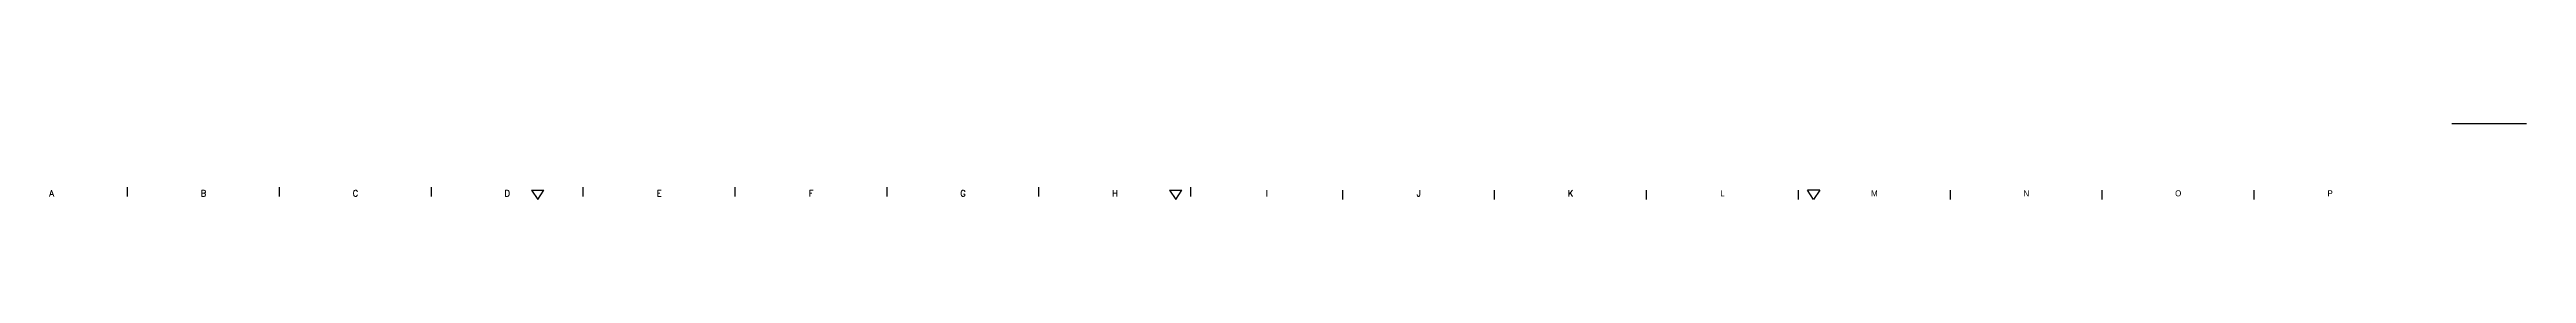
# Model space of a CAD drawing. Extents: x -425 to 6552, y -3049 to 3105.
# Drawn here: x 1478 to 2293, y -2016 to -1991 of the extents above; entities that cross this region are included whole.
import ezdxf
from ezdxf.enums import TextEntityAlignment as Align

# ---------------------------------------------------------------- set-up
doc = ezdxf.new("R2010")
doc.units = 0
doc.layers.get('0').update_dxf_attribs({"linetype": 'CONTINUOUS'})
doc.styles.add('SIM', font='simplex')
doc.styles.get("Standard").update_dxf_attribs({"font": 'gulim.ttc', "width": 0.8, "height": 2})

msp = doc.modelspace()

# ---------------------------------------------------------------- texts
at = {"style": 'SIM'}
for s, p in [('A', (1478.41, -2014.53)), ('B', (1528.41, -2014.53)), ('C', (1578.41, -2014.53)), ('D', (1628.41, -2014.53)), ('E', (1678.41, -2014.53)), ('F', (1728.41, -2014.53)), ('G', (1778.41, -2014.53)), ('H', (1828.41, -2014.53)), ('I', (1878.41, -2014.53)), ('J', (1928.41, -2014.53)), ('K', (1978.41, -2014.53))]:
    msp.add_text(s, height=2, dxfattribs=at).set_placement(p, align=Align.CENTER)
for s, p in [('L', (2028.41, -2013.53)), ('M', (2078.41, -2013.53)), ('N', (2128.41, -2013.53)), ('O', (2178.41, -2013.53)), ('P', (2228.41, -2013.53))]:
    msp.add_text(s, height=2).set_placement(p, align=Align.MIDDLE)

# ---------------------------------------------------------------- linework, layer by layer
for p, q in [((2268.5, -1990.65), (2293.04, -1990.65)), ((1503.41, -2014.53), (1503.41, -2011.53)), ((1553.41, -2014.53), (1553.41, -2011.53)), ((1603.41, -2014.53), (1603.41, -2011.53)), ((1636.41, -2012.53), (1640.41, -2012.53)), ((1636.41, -2012.53), (1638.41, -2015.53)), ((1638.41, -2015.53), (1640.41, -2012.53)), ((1653.41, -2014.53), (1653.41, -2011.53)), ((1703.41, -2014.53), (1703.41, -2011.53)), ((1753.41, -2014.53), (1753.41, -2011.53)), ((1803.41, -2014.53), (1803.41, -2011.53)), ((1846.41, -2012.53), (1848.41, -2015.53)), ((1846.41, -2012.53), (1850.41, -2012.53)), ((1848.41, -2015.53), (1850.41, -2012.53)), ((1853.41, -2014.53), (1853.41, -2011.53)), ((1903.41, -2015.53), (1903.41, -2012.53)), ((1953.41, -2015.53), (1953.41, -2012.53)), ((2003.41, -2015.53), (2003.41, -2012.53)), ((2053.41, -2015.53), (2053.41, -2012.53)), ((2058.41, -2015.53), (2056.41, -2012.53)), ((2060.41, -2012.53), (2056.41, -2012.53)), ((2060.41, -2012.53), (2058.41, -2015.53)), ((2103.41, -2015.53), (2103.41, -2012.53)), ((2153.41, -2015.53), (2153.41, -2012.53)), ((2203.41, -2015.53), (2203.41, -2012.53))]:
    msp.add_line(p, q)

msp.set_redraw_order([(e.dxf.handle, doc.entitydb.next_handle()) for e in msp.query("TEXT MTEXT ATTDEF DIMENSION ARC_DIMENSION")])  # texts and dimensions are drawn at this point

doc.saveas('drawing.dxf')
